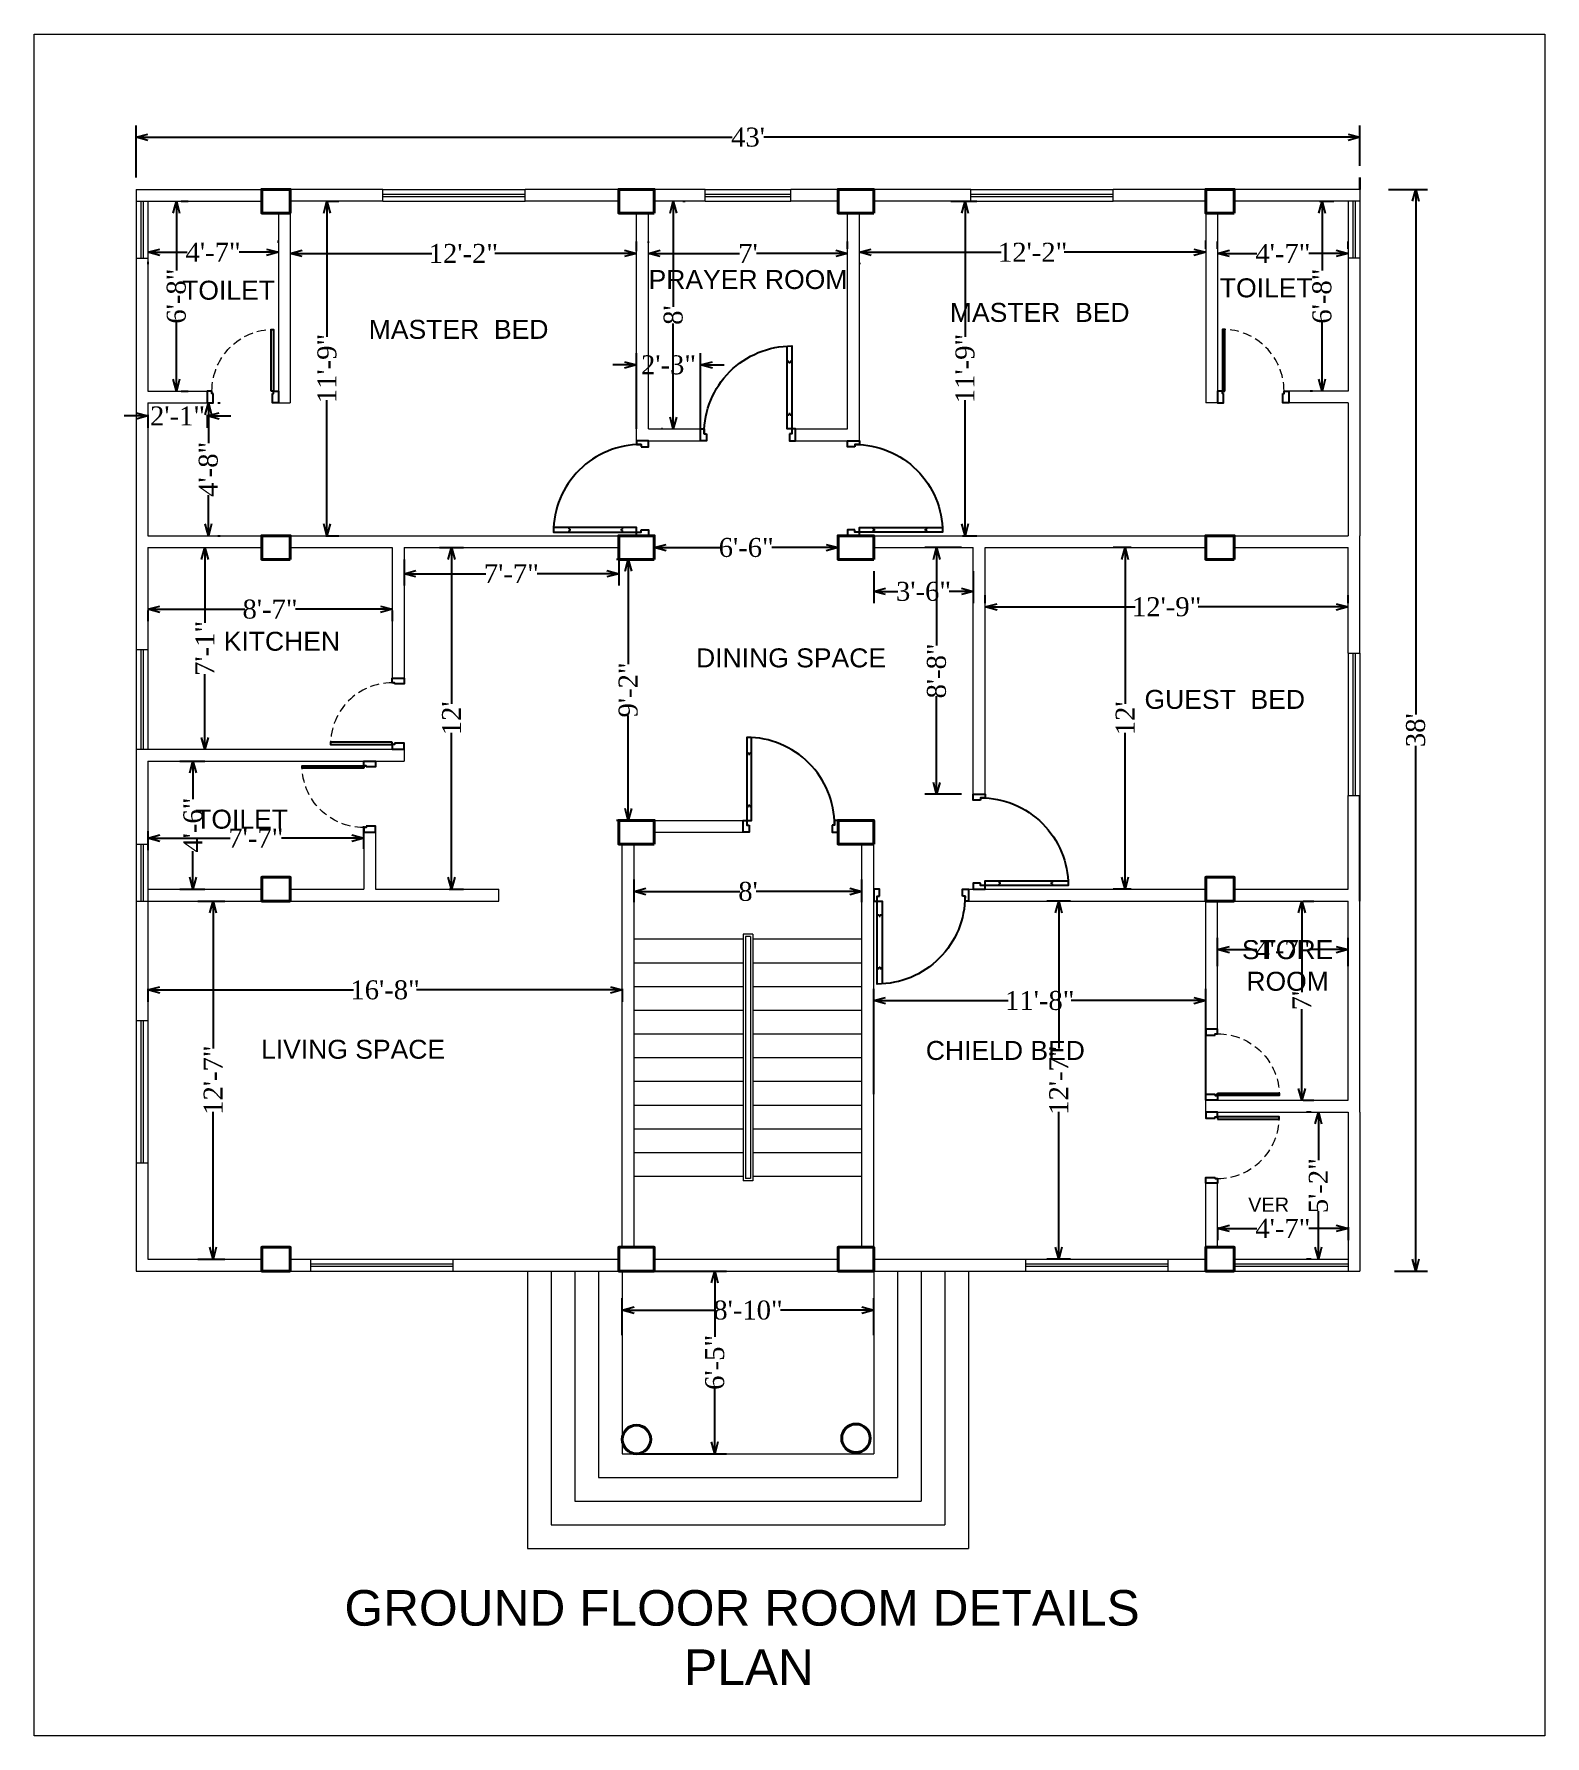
# Model space of a CAD drawing. Header units: inches. Extents: x -163735 to 106394, y -4543 to 35159.
# Drawn here: x -52433 to -51796, y 9962 to 10679 of the extents above; entities that cross this region are included whole.
import ezdxf

# ---------------------------------------------------------------- set-up
doc = ezdxf.new("R2010")
doc.units = ezdxf.units.IN
doc.header["$MEASUREMENT"] = 0
doc.linetypes.add('DASHED2', pattern=[0.375, 0.25, -0.125])
for name, color, linetype, lineweight in [('A-illustr-FURNITURE', 34, 'Continuous', 0), ('COLUM', 1, 'Continuous', 0), ('wall', 7, 'Continuous', 15), ('WALL 1', 5, 'Continuous', 20), ('wall hatch', 7, 'Continuous', 9)]:
    doc.layers.add(name, color=color, linetype=linetype, lineweight=lineweight)
doc.layers.add('door', color=210, linetype='Continuous')
doc.styles.get("Standard").update_dxf_attribs({"font": 'times.ttf'})
doc.dimstyles.new('FEET', dxfattribs={"dimtxt": 8, "dimasz": 5, "dimexe": 5, "dimexo": 5, "dimgap": 0.09, "dimtad": 0, "dimdec": 0, "dimzin": 0, "dimdsep": 46, "dimlunit": 4, "dimtxsty": 'Standard', "dimblk": 'OPEN30', "dimcen": 0.09, "dimadec": 0, "dimazin": 0, "dimtfac": 1, "dimtdec": 0, "dimtofl": 0, "dimtmove": 0, "dimatfit": 3, "dimfxl": 0.18, "dimtolj": 1, "dimtzin": 0, "dimarcsym": 0})

msp = doc.modelspace()

# ---------------------------------------------------------------- texts
at = {"layer": 'A-illustr-FURNITURE', "color": 0, "linetype": 'ByBlock', "lineweight": 30, "insert": (-52134.5, 10023), "char_height": 15, "width": 374.2343, "attachment_point": 2}
msp.add_mtext('{\\fArial|b0|i0|c0|p34;\\C4;GROUND FLOOR ROOM DETAILS\\P PLAN}', dxfattribs=at)
at = {"layer": 'COLUM', "color": 5, "width": 99.3021}
for s, insert, char_height, attachment_point in [('{\\fArial|b0|i0|c0|p34;\\C4;PRAYER ROOM}', (-52132, 10579.5), 8, 2), ('{\\fArial|b0|i0|c0|p34;\\C4;TOILET}', (-51913.5, 10576), 8, 2), ('{\\fArial|b0|i0|c0|p34;\\C4;TOILET}', (-52351, 10575), 8, 2), ('{\\fArial|b0|i0|c0|p34;\\C4;MASTER  BED}', (-52009, 10565.64), 8, 2), ('{\\fArial|b0|i0|c0|p34;\\C4;MASTER  BED}', (-52254, 10558.5), 8, 2), ('{\\fArial|b0|i0|c0|p34;\\C4;KITCHEN}', (-52328.5, 10427), 8, 2), ('{\\fArial|b0|i0|c0|p34;\\C4;DINING SPACE}', (-52113.85, 10420), 8, 2), ('{\\fArial|b0|i0|c0|p34;\\C4;GUEST  BED}', (-51931, 10402.5), 8, 2), ('{\\fArial|b0|i0|c0|p34;\\C4;TOILET}', (-52345.5, 10352), 8, 2), ('{\\fArial|b0|i0|c0|p34;\\C4;STORE\\PROOM}', (-51904.5, 10297), 8, 2), ('{\\fArial|b0|i0|c0|p34;\\C4;LIVING SPACE}', (-52298.5, 10255), 8, 2), ('{\\fArial|b0|i0|c0|p34;\\C4;CHIELD BED}', (-52023.5, 10254.5), 8, 2), ('{\\fArial|b0|i0|c0|p34;\\C4;VER}', (-51912.5, 10182.5), 6, 8)]:
    msp.add_mtext(s, dxfattribs=dict(at, insert=insert, char_height=char_height, attachment_point=attachment_point))

# ---------------------------------------------------------------- blocks, each defined once
blk = doc.blocks.new('D540')
at = {"layer": 'door', "linetype": 'Continuous'}
for p, q in [((1.5, 33.4), (2.25, 33.4)), ((2.25, 33.4), (2.25, 32.9)), ((2.25, 32.9), (2.75, 32.9)), ((2.75, 32.9), (2.75, 33.4)), ((2.75, 33.4), (3.5, 33.4)), ((1.5, 10.84), (2.25, 10.84)), ((2.25, 11.34), (2.75, 11.34)), ((2.25, 10.84), (2.25, 11.34)), ((2.75, 11.34), (2.75, 10.84)), ((2.75, 10.84), (3.5, 10.84))]:
    blk.add_line(p, q, dxfattribs=at)
at = {"layer": 'door'}
blk.add_lwpolyline([(38.5, 3, 0.414214), (1.5, 40), (1.5, 5), (3.5, 5), (3.5, 39.95)], format="xyb", dxfattribs=at)
for points in [[(2.5, 3), (2.5, 0), (0, 0), (0, 5), (1.5, 5), (1.5, 3)], [(37.5, 3), (37.5, 0), (40, 0), (40, 5), (38.5, 5), (38.5, 3)]]:
    blk.add_lwpolyline(points, close=True, dxfattribs=at)
blk = doc.blocks.new('Door-26')
at = {"layer": 'door'}
for points in [[(-4, 27.5), (-4, 28), (-5, 28), (-5, 30), (0, 30), (0, 27.5)], [(-5, 3), (-31, 3), (-31, 2), (-5, 2)], [(-4, 2.5), (-4, 2), (-5, 2), (-5, 0), (0, 0), (0, 2.5)]]:
    blk.add_lwpolyline(points, close=True, dxfattribs=at)
at = {"layer": 'door', "linetype": 'DASHED2', "lineweight": 9, "ltscale": 15}
blk.add_arc((-5, 2), 26, 90, 180, dxfattribs=at)
blk = doc.blocks.new('_Open30')
at = {"color": 0, "linetype": 'ByBlock', "lineweight": -2}
for p, q in [((-1, 0.27), (0, 0)), ((0, 0), (-1, -0.27)), ((0, 0), (-1, 0))]:
    blk.add_line(p, q, dxfattribs=at)
blk = doc.blocks.new('*D382')
at = {"layer": 'Defpoints', "color": 0, "lineweight": 30}
for p in [(-51874, 10635.5), (-52390, 10613.5), (-51874, 10618.5)]:
    blk.add_point(p, dxfattribs=at)
at = {"layer": 'wall', "color": 0, "lineweight": -2}
for p, q in [((-52390, 10618.5), (-52390, 10640.5)), ((-52385, 10635.5), (-52138.72, 10635.5)), ((-51879, 10635.5), (-52125.28, 10635.5)), ((-51874, 10623.5), (-51874, 10640.5))]:
    blk.add_line(p, q, dxfattribs=at)
at = {"layer": 'wall', "color": 0, "lineweight": -2, "xscale": 5, "yscale": 5, "zscale": 5, "rotation": 180}
blk.add_blockref('_Open30', (-52390, 10635.5), dxfattribs=at)
at = {"layer": 'wall', "color": 0, "lineweight": -2, "xscale": 5, "yscale": 5, "zscale": 5}
blk.add_blockref('_Open30', (-51874, 10635.5), dxfattribs=at)
at = {"layer": 'wall', "color": 0, "lineweight": 30, "insert": (-52132, 10635.5), "char_height": 8, "attachment_point": 5}
blk.add_mtext("\\A1;43'", dxfattribs=at)
blk = doc.blocks.new('*D379')
at = {"layer": 'Defpoints', "color": 0, "lineweight": 30}
for p in [(-51867, 10613.5), (-51864.5, 10157.5), (-51850.5, 10157.5)]:
    blk.add_point(p, dxfattribs=at)
at = {"layer": 'wall', "color": 0, "lineweight": -2}
for p, q in [((-51862, 10613.5), (-51845.5, 10613.5)), ((-51850.5, 10608.5), (-51850.5, 10392.07)), ((-51850.5, 10162.5), (-51850.5, 10378.93)), ((-51859.5, 10157.5), (-51845.5, 10157.5))]:
    blk.add_line(p, q, dxfattribs=at)
at = {"layer": 'wall', "color": 0, "lineweight": -2, "xscale": 5, "yscale": 5, "zscale": 5}
for p, rotation in [((-51850.5, 10613.5), 90), ((-51850.5, 10157.5), 270)]:
    blk.add_blockref('_Open30', p, dxfattribs=dict(at, rotation=rotation))
at = {"layer": 'wall', "color": 0, "lineweight": 30, "insert": (-51850.5, 10385.5), "char_height": 8, "attachment_point": 5, "rotation": 90}
blk.add_mtext("\\A1;38'", dxfattribs=at)
blk = doc.blocks.new('*D383')
at = {"layer": 'Defpoints', "color": 0, "lineweight": 30}
for p in [(-52385, 10588), (-52330, 10587), (-52330, 10586)]:
    blk.add_point(p, dxfattribs=at)
at = {"layer": 'wall', "color": 0, "lineweight": -2}
for p, q in [((-52330, 10591), (-52330, 10592)), ((-52380, 10587), (-52368.45, 10587)), ((-52335, 10587), (-52346.55, 10587)), ((-52385, 10583), (-52385, 10582))]:
    blk.add_line(p, q, dxfattribs=at)
at = {"layer": 'wall', "color": 0, "lineweight": -2, "xscale": 5, "yscale": 5, "zscale": 5, "rotation": 180}
blk.add_blockref('_Open30', (-52385, 10587), dxfattribs=at)
at = {"layer": 'wall', "color": 0, "lineweight": -2, "xscale": 5, "yscale": 5, "zscale": 5}
blk.add_blockref('_Open30', (-52330, 10587), dxfattribs=at)
at = {"layer": 'wall', "color": 0, "lineweight": 13, "insert": (-52357.5, 10587), "char_height": 8, "attachment_point": 5}
blk.add_mtext('\\A1;4\'-7"', dxfattribs=at)
blk = doc.blocks.new('*D384')
at = {"layer": 'Defpoints', "color": 0, "lineweight": 30}
for p in [(-52376, 10608.5), (-52376, 10528.5), (-52373, 10528.5)]:
    blk.add_point(p, dxfattribs=at)
at = {"layer": 'wall', "color": 0, "lineweight": -2}
for p, q in [((-52371, 10608.5), (-52368, 10608.5)), ((-52373, 10603.5), (-52373, 10579.29)), ((-52373, 10533.5), (-52373, 10557.71)), ((-52371, 10528.5), (-52368, 10528.5))]:
    blk.add_line(p, q, dxfattribs=at)
at = {"layer": 'wall', "color": 0, "lineweight": -2, "xscale": 5, "yscale": 5, "zscale": 5}
for p, rotation in [((-52373, 10608.5), 90), ((-52373, 10528.5), 270)]:
    blk.add_blockref('_Open30', p, dxfattribs=dict(at, rotation=rotation))
at = {"layer": 'wall', "color": 0, "lineweight": 13, "insert": (-52373, 10568.5), "char_height": 8, "attachment_point": 5, "rotation": 90}
blk.add_mtext('\\A1;6\'-8"', dxfattribs=at)
blk = doc.blocks.new('*D385')
at = {"layer": 'Defpoints', "color": 0, "lineweight": 30}
for p in [(-52325, 10586.5), (-52179, 10586.5), (-52179, 10582.5)]:
    blk.add_point(p, dxfattribs=at)
at = {"layer": 'wall', "color": 0, "lineweight": -2}
for p, q in [((-52179, 10587.5), (-52179, 10591.5)), ((-52320, 10586.5), (-52265.31, 10586.5)), ((-52184, 10586.5), (-52238.69, 10586.5))]:
    blk.add_line(p, q, dxfattribs=at)
at = {"layer": 'wall', "color": 0, "lineweight": -2, "xscale": 5, "yscale": 5, "zscale": 5, "rotation": 180}
blk.add_blockref('_Open30', (-52325, 10586.5), dxfattribs=at)
at = {"layer": 'wall', "color": 0, "lineweight": -2, "xscale": 5, "yscale": 5, "zscale": 5}
blk.add_blockref('_Open30', (-52179, 10586.5), dxfattribs=at)
at = {"layer": 'wall', "color": 0, "lineweight": 30, "insert": (-52252, 10586.5), "char_height": 8, "attachment_point": 5}
blk.add_mtext('\\A1;12\'-2"', dxfattribs=at)
blk = doc.blocks.new('*D386')
at = {"layer": 'Defpoints', "color": 0, "lineweight": 30}
for p in [(-52315, 10608.5), (-52315, 10467.5), (-52309.5, 10467.5)]:
    blk.add_point(p, dxfattribs=at)
at = {"layer": 'wall', "color": 0, "lineweight": -2}
for p, q in [((-52310, 10608.5), (-52304.5, 10608.5)), ((-52309.5, 10603.5), (-52309.5, 10551.31)), ((-52309.5, 10472.5), (-52309.5, 10524.69)), ((-52310, 10467.5), (-52304.5, 10467.5))]:
    blk.add_line(p, q, dxfattribs=at)
at = {"layer": 'wall', "color": 0, "lineweight": -2, "xscale": 5, "yscale": 5, "zscale": 5}
for p, rotation in [((-52309.5, 10608.5), 90), ((-52309.5, 10467.5), 270)]:
    blk.add_blockref('_Open30', p, dxfattribs=dict(at, rotation=rotation))
at = {"layer": 'wall', "color": 0, "lineweight": 30, "insert": (-52309.5, 10538), "char_height": 8, "attachment_point": 5, "rotation": 90}
blk.add_mtext('\\A1;11\'-9"', dxfattribs=at)
blk = doc.blocks.new('*D387')
at = {"layer": 'Defpoints', "color": 0, "lineweight": 30}
for p in [(-52385, 10523.5), (-52360, 10523.5), (-52360, 10518)]:
    blk.add_point(p, dxfattribs=at)
at = {"layer": 'wall', "color": 0, "lineweight": -2}
for p, q in [((-52390, 10518), (-52395, 10518)), ((-52385, 10518.5), (-52385, 10513)), ((-52360, 10518.5), (-52360, 10513)), ((-52355, 10518), (-52350, 10518))]:
    blk.add_line(p, q, dxfattribs=at)
at = {"layer": 'wall', "color": 0, "lineweight": -2, "xscale": 5, "yscale": 5, "zscale": 5}
blk.add_blockref('_Open30', (-52385, 10518), dxfattribs=at)
at = {"layer": 'wall', "color": 0, "lineweight": -2, "xscale": 5, "yscale": 5, "zscale": 5, "rotation": 180}
blk.add_blockref('_Open30', (-52360, 10518), dxfattribs=at)
at = {"layer": 'wall', "color": 0, "lineweight": 30, "insert": (-52372.5, 10518), "char_height": 8, "attachment_point": 5}
blk.add_mtext('\\A1;2\'-1"', dxfattribs=at)
blk = doc.blocks.new('*D388')
at = {"layer": 'Defpoints', "color": 0, "lineweight": 30}
for p in [(-52360.5, 10523.5), (-52360.5, 10467.5), (-52359.5, 10467.5)]:
    blk.add_point(p, dxfattribs=at)
at = {"layer": 'wall', "color": 0, "lineweight": -2}
for p, q in [((-52355.5, 10523.5), (-52354.5, 10523.5)), ((-52359.5, 10518.5), (-52359.5, 10506.45)), ((-52359.5, 10472.5), (-52359.5, 10484.55)), ((-52355.5, 10467.5), (-52354.5, 10467.5))]:
    blk.add_line(p, q, dxfattribs=at)
at = {"layer": 'wall', "color": 0, "lineweight": -2, "xscale": 5, "yscale": 5, "zscale": 5}
for p, rotation in [((-52359.5, 10523.5), 90), ((-52359.5, 10467.5), 270)]:
    blk.add_blockref('_Open30', p, dxfattribs=dict(at, rotation=rotation))
at = {"layer": 'wall', "color": 0, "lineweight": 30, "insert": (-52359.5, 10495.5), "char_height": 8, "attachment_point": 5, "rotation": 90}
blk.add_mtext('\\A1;4\'-8"', dxfattribs=at)
blk = doc.blocks.new('*D389')
at = {"layer": 'Defpoints', "color": 0, "lineweight": 30}
for p in [(-52174, 10586), (-52090, 10586.5), (-52090, 10583.5)]:
    blk.add_point(p, dxfattribs=at)
at = {"layer": 'wall', "color": 0, "lineweight": -2}
for p, q in [((-52174, 10591), (-52174, 10591.5)), ((-52090, 10588.5), (-52090, 10591.5)), ((-52169, 10586.5), (-52135.64, 10586.5)), ((-52095, 10586.5), (-52128.36, 10586.5))]:
    blk.add_line(p, q, dxfattribs=at)
at = {"layer": 'wall', "color": 0, "lineweight": -2, "xscale": 5, "yscale": 5, "zscale": 5, "rotation": 180}
blk.add_blockref('_Open30', (-52174, 10586.5), dxfattribs=at)
at = {"layer": 'wall', "color": 0, "lineweight": -2, "xscale": 5, "yscale": 5, "zscale": 5}
blk.add_blockref('_Open30', (-52090, 10586.5), dxfattribs=at)
at = {"layer": 'wall', "color": 0, "lineweight": 30, "insert": (-52132, 10586.5), "char_height": 8, "attachment_point": 5}
blk.add_mtext("\\A1;7'", dxfattribs=at)
blk = doc.blocks.new('*D390')
at = {"layer": 'Defpoints', "color": 0, "lineweight": 30}
for p in [(-52164.5, 10608.5), (-52163.5, 10512.5), (-52163, 10512.5)]:
    blk.add_point(p, dxfattribs=at)
at = {"layer": 'wall', "color": 0, "lineweight": -2}
for p, q in [((-52159.5, 10608.5), (-52158.5, 10608.5)), ((-52163.5, 10603.5), (-52163.5, 10564)), ((-52163.5, 10517.5), (-52163.5, 10557)), ((-52168, 10512.5), (-52168.5, 10512.5))]:
    blk.add_line(p, q, dxfattribs=at)
at = {"layer": 'wall', "color": 0, "lineweight": -2, "xscale": 5, "yscale": 5, "zscale": 5}
for p, rotation in [((-52163.5, 10608.5), 90), ((-52163.5, 10512.5), 270)]:
    blk.add_blockref('_Open30', p, dxfattribs=dict(at, rotation=rotation))
at = {"layer": 'wall', "color": 0, "lineweight": 30, "insert": (-52163.5, 10560.5), "char_height": 8, "attachment_point": 5, "rotation": 90}
blk.add_mtext("\\A1;8'", dxfattribs=at)
blk = doc.blocks.new('*D391')
at = {"layer": 'Defpoints', "color": 0, "lineweight": 30}
for p in [(-52085, 10587.5), (-51939, 10587), (-51939, 10583.5)]:
    blk.add_point(p, dxfattribs=at)
at = {"layer": 'wall', "color": 0, "lineweight": -2}
for p, q in [((-51939, 10588.5), (-51939, 10592)), ((-52080, 10587), (-52025.31, 10587)), ((-51944, 10587), (-51998.69, 10587)), ((-52085, 10582.5), (-52085, 10582))]:
    blk.add_line(p, q, dxfattribs=at)
at = {"layer": 'wall', "color": 0, "lineweight": -2, "xscale": 5, "yscale": 5, "zscale": 5, "rotation": 180}
blk.add_blockref('_Open30', (-52085, 10587), dxfattribs=at)
at = {"layer": 'wall', "color": 0, "lineweight": -2, "xscale": 5, "yscale": 5, "zscale": 5}
blk.add_blockref('_Open30', (-51939, 10587), dxfattribs=at)
at = {"layer": 'wall', "color": 0, "lineweight": 30, "insert": (-52012, 10587), "char_height": 8, "attachment_point": 5}
blk.add_mtext('\\A1;12\'-2"', dxfattribs=at)
blk = doc.blocks.new('*D392')
at = {"layer": 'Defpoints', "color": 0, "lineweight": 30}
for p in [(-52051.5, 10608.5), (-52046.5, 10467.5), (-52040.5, 10467.5)]:
    blk.add_point(p, dxfattribs=at)
at = {"layer": 'wall', "color": 0, "lineweight": -2}
for p, q in [((-52046.5, 10608.5), (-52035.5, 10608.5)), ((-52040.5, 10603.5), (-52040.5, 10551.31)), ((-52040.5, 10472.5), (-52040.5, 10524.69)), ((-52041.5, 10467.5), (-52035.5, 10467.5))]:
    blk.add_line(p, q, dxfattribs=at)
at = {"layer": 'wall', "color": 0, "lineweight": -2, "xscale": 5, "yscale": 5, "zscale": 5}
for p, rotation in [((-52040.5, 10608.5), 90), ((-52040.5, 10467.5), 270)]:
    blk.add_blockref('_Open30', p, dxfattribs=dict(at, rotation=rotation))
at = {"layer": 'wall', "color": 0, "lineweight": 13, "insert": (-52040.5, 10538), "char_height": 8, "attachment_point": 5, "rotation": 90}
blk.add_mtext('\\A1;11\'-9"', dxfattribs=at)
blk = doc.blocks.new('*D393')
at = {"layer": 'Defpoints', "color": 0, "lineweight": 30}
for p in [(-51934, 10583.5), (-51879, 10586.5), (-51879, 10583.5)]:
    blk.add_point(p, dxfattribs=at)
at = {"layer": 'wall', "color": 0, "lineweight": -2}
for p, q in [((-51934, 10588.5), (-51934, 10591.5)), ((-51879, 10588.5), (-51879, 10591.5)), ((-51929, 10586.5), (-51917.45, 10586.5)), ((-51884, 10586.5), (-51895.55, 10586.5))]:
    blk.add_line(p, q, dxfattribs=at)
at = {"layer": 'wall', "color": 0, "lineweight": -2, "xscale": 5, "yscale": 5, "zscale": 5, "rotation": 180}
blk.add_blockref('_Open30', (-51934, 10586.5), dxfattribs=at)
at = {"layer": 'wall', "color": 0, "lineweight": -2, "xscale": 5, "yscale": 5, "zscale": 5}
blk.add_blockref('_Open30', (-51879, 10586.5), dxfattribs=at)
at = {"layer": 'wall', "color": 0, "lineweight": 13, "insert": (-51906.5, 10586.5), "char_height": 8, "attachment_point": 5}
blk.add_mtext('\\A1;4\'-7"', dxfattribs=at)
blk = doc.blocks.new('*D394')
at = {"layer": 'Defpoints', "color": 0, "lineweight": 30}
for p in [(-51896, 10608.5), (-51890, 10528.5), (-51889, 10528.5)]:
    blk.add_point(p, dxfattribs=at)
at = {"layer": 'wall', "color": 0, "lineweight": -2}
for p, q in [((-51891, 10608.5), (-51885, 10608.5)), ((-51890, 10603.5), (-51890, 10579.29)), ((-51890, 10533.5), (-51890, 10557.71)), ((-51894, 10528.5), (-51895, 10528.5))]:
    blk.add_line(p, q, dxfattribs=at)
at = {"layer": 'wall', "color": 0, "lineweight": -2, "xscale": 5, "yscale": 5, "zscale": 5}
for p, rotation in [((-51890, 10608.5), 90), ((-51890, 10528.5), 270)]:
    blk.add_blockref('_Open30', p, dxfattribs=dict(at, rotation=rotation))
at = {"layer": 'wall', "color": 0, "lineweight": 13, "insert": (-51890, 10568.5), "char_height": 8, "attachment_point": 5, "rotation": 90}
blk.add_mtext('\\A1;6\'-8"', dxfattribs=at)
blk = doc.blocks.new('*D395')
at = {"layer": 'Defpoints', "color": 0, "lineweight": 30}
for p in [(-52385, 10441), (-52282, 10441), (-52282, 10436.5)]:
    blk.add_point(p, dxfattribs=at)
at = {"layer": 'wall', "color": 0, "lineweight": -2}
for p, q in [((-52385, 10436), (-52385, 10431.5)), ((-52380, 10436.5), (-52344.19, 10436.5)), ((-52287, 10436.5), (-52322.81, 10436.5)), ((-52282, 10436), (-52282, 10431.5))]:
    blk.add_line(p, q, dxfattribs=at)
at = {"layer": 'wall', "color": 0, "lineweight": -2, "xscale": 5, "yscale": 5, "zscale": 5, "rotation": 180}
blk.add_blockref('_Open30', (-52385, 10436.5), dxfattribs=at)
at = {"layer": 'wall', "color": 0, "lineweight": -2, "xscale": 5, "yscale": 5, "zscale": 5}
blk.add_blockref('_Open30', (-52282, 10436.5), dxfattribs=at)
at = {"layer": 'wall', "color": 0, "lineweight": 13, "insert": (-52333.5, 10436.5), "char_height": 8, "attachment_point": 5}
blk.add_mtext('\\A1;8\'-7"', dxfattribs=at)
blk = doc.blocks.new('*D396')
at = {"layer": 'Defpoints', "color": 0, "lineweight": 30}
for p in [(-52361, 10462.5), (-52361, 10377.5), (-52361, 10377.5)]:
    blk.add_point(p, dxfattribs=at)
at = {"layer": 'wall', "color": 0, "lineweight": -2}
for p, q in [((-52361, 10457.5), (-52361, 10430.83)), ((-52361, 10382.5), (-52361, 10409.17))]:
    blk.add_line(p, q, dxfattribs=at)
at = {"layer": 'wall', "color": 0, "lineweight": -2, "xscale": 5, "yscale": 5, "zscale": 5}
for p, rotation in [((-52361, 10462.5), 90), ((-52361, 10377.5), 270)]:
    blk.add_blockref('_Open30', p, dxfattribs=dict(at, rotation=rotation))
at = {"layer": 'wall', "color": 0, "lineweight": 13, "insert": (-52361, 10420), "char_height": 8, "attachment_point": 5, "rotation": 90}
blk.add_mtext('\\A1;7\'-1"', dxfattribs=at)
blk = doc.blocks.new('*D397')
at = {"layer": 'Defpoints', "color": 0, "lineweight": 30}
for p in [(-52267, 10462.5), (-52263, 10318.5), (-52257, 10318.5)]:
    blk.add_point(p, dxfattribs=at)
at = {"layer": 'wall', "color": 0, "lineweight": -2}
for p, q in [((-52262, 10462.5), (-52252, 10462.5)), ((-52257, 10457.5), (-52257, 10396.62)), ((-52257, 10323.5), (-52257, 10384.38)), ((-52258, 10318.5), (-52252, 10318.5))]:
    blk.add_line(p, q, dxfattribs=at)
at = {"layer": 'wall', "color": 0, "lineweight": -2, "xscale": 5, "yscale": 5, "zscale": 5}
for p, rotation in [((-52257, 10462.5), 90), ((-52257, 10318.5), 270)]:
    blk.add_blockref('_Open30', p, dxfattribs=dict(at, rotation=rotation))
at = {"layer": 'wall', "color": 0, "lineweight": 13, "insert": (-52257, 10390.5), "char_height": 8, "attachment_point": 5, "rotation": 90}
blk.add_mtext("\\A1;12'", dxfattribs=at)
blk = doc.blocks.new('*D398')
at = {"layer": 'Defpoints', "color": 0, "lineweight": 30}
for p in [(-52277, 10462.5), (-52186.5, 10462.5), (-52186.5, 10451.5)]:
    blk.add_point(p, dxfattribs=at)
at = {"layer": 'wall', "color": 0, "lineweight": -2}
for p, q in [((-52277, 10457.5), (-52277, 10446.5)), ((-52186.5, 10457.5), (-52186.5, 10446.5)), ((-52272, 10451.5), (-52242.58, 10451.5)), ((-52191.5, 10451.5), (-52220.92, 10451.5))]:
    blk.add_line(p, q, dxfattribs=at)
at = {"layer": 'wall', "color": 0, "lineweight": -2, "xscale": 5, "yscale": 5, "zscale": 5, "rotation": 180}
blk.add_blockref('_Open30', (-52277, 10451.5), dxfattribs=at)
at = {"layer": 'wall', "color": 0, "lineweight": -2, "xscale": 5, "yscale": 5, "zscale": 5}
blk.add_blockref('_Open30', (-52186.5, 10451.5), dxfattribs=at)
at = {"layer": 'wall', "color": 0, "lineweight": 13, "insert": (-52231.75, 10451.5), "char_height": 8, "attachment_point": 5}
blk.add_mtext('\\A1;7\'-7"', dxfattribs=at)
blk = doc.blocks.new('*D399')
at = {"layer": 'Defpoints', "color": 0, "lineweight": 30}
for p in [(-52385, 10348), (-52294, 10340), (-52294, 10330.5)]:
    blk.add_point(p, dxfattribs=at)
at = {"layer": 'wall', "color": 0, "lineweight": -2}
for p, q in [((-52385, 10343), (-52385, 10335)), ((-52380, 10340), (-52350.33, 10340)), ((-52299, 10340), (-52328.67, 10340)), ((-52294, 10335.5), (-52294, 10345))]:
    blk.add_line(p, q, dxfattribs=at)
at = {"layer": 'wall', "color": 0, "lineweight": -2, "xscale": 5, "yscale": 5, "zscale": 5, "rotation": 180}
blk.add_blockref('_Open30', (-52385, 10340), dxfattribs=at)
at = {"layer": 'wall', "color": 0, "lineweight": -2, "xscale": 5, "yscale": 5, "zscale": 5}
blk.add_blockref('_Open30', (-52294, 10340), dxfattribs=at)
at = {"layer": 'wall', "color": 0, "lineweight": 13, "insert": (-52339.5, 10340), "char_height": 8, "attachment_point": 5}
blk.add_mtext('\\A1;7\'-7"', dxfattribs=at)
blk = doc.blocks.new('*D400')
at = {"layer": 'Defpoints', "color": 0, "lineweight": 30}
for p in [(-52376.5, 10372.5), (-52376.5, 10318.5), (-52366, 10318.5)]:
    blk.add_point(p, dxfattribs=at)
at = {"layer": 'wall', "color": 0, "lineweight": -2}
for p, q in [((-52371.5, 10372.5), (-52361, 10372.5)), ((-52366, 10367.5), (-52366, 10356.45)), ((-52366, 10323.5), (-52366, 10334.55)), ((-52371.5, 10318.5), (-52361, 10318.5))]:
    blk.add_line(p, q, dxfattribs=at)
at = {"layer": 'wall', "color": 0, "lineweight": -2, "xscale": 5, "yscale": 5, "zscale": 5}
for p, rotation in [((-52366, 10372.5), 90), ((-52366, 10318.5), 270)]:
    blk.add_blockref('_Open30', p, dxfattribs=dict(at, rotation=rotation))
at = {"layer": 'wall', "color": 0, "lineweight": 13, "insert": (-52366, 10345.5), "char_height": 8, "attachment_point": 5, "rotation": 90}
blk.add_mtext('\\A1;4\'-6"', dxfattribs=at)
blk = doc.blocks.new('*D401')
at = {"layer": 'Defpoints', "color": 0, "lineweight": 30}
for p in [(-52079, 10457.5), (-52037, 10457.5), (-52037, 10444)]:
    blk.add_point(p, dxfattribs=at)
at = {"layer": 'wall', "color": 0, "lineweight": -2}
for p, q in [((-52079, 10452.5), (-52079, 10439)), ((-52037, 10452.5), (-52037, 10439)), ((-52074, 10444), (-52068.81, 10444)), ((-52042, 10444), (-52047.19, 10444))]:
    blk.add_line(p, q, dxfattribs=at)
at = {"layer": 'wall', "color": 0, "lineweight": -2, "xscale": 5, "yscale": 5, "zscale": 5, "rotation": 180}
blk.add_blockref('_Open30', (-52079, 10444), dxfattribs=at)
at = {"layer": 'wall', "color": 0, "lineweight": -2, "xscale": 5, "yscale": 5, "zscale": 5}
blk.add_blockref('_Open30', (-52037, 10444), dxfattribs=at)
at = {"layer": 'wall', "color": 0, "lineweight": 13, "insert": (-52058, 10444), "char_height": 8, "attachment_point": 5}
blk.add_mtext('\\A1;3\'-6"', dxfattribs=at)
blk = doc.blocks.new('*D402')
at = {"layer": 'Defpoints', "color": 0, "lineweight": 30}
for p in [(-52037, 10462.5), (-52052.5, 10358.5), (-52037, 10358.5)]:
    blk.add_point(p, dxfattribs=at)
at = {"layer": 'wall', "color": 0, "lineweight": -2}
for p, q in [((-52042, 10462.5), (-52057.5, 10462.5)), ((-52052.5, 10457.5), (-52052.5, 10421.19)), ((-52052.5, 10363.5), (-52052.5, 10399.81)), ((-52042, 10358.5), (-52057.5, 10358.5))]:
    blk.add_line(p, q, dxfattribs=at)
at = {"layer": 'wall', "color": 0, "lineweight": -2, "xscale": 5, "yscale": 5, "zscale": 5}
for p, rotation in [((-52052.5, 10462.5), 90), ((-52052.5, 10358.5), 270)]:
    blk.add_blockref('_Open30', p, dxfattribs=dict(at, rotation=rotation))
at = {"layer": 'wall', "color": 0, "lineweight": 13, "insert": (-52052.5, 10410.5), "char_height": 8, "attachment_point": 5, "rotation": 90}
blk.add_mtext('\\A1;8\'-8"', dxfattribs=at)
blk = doc.blocks.new('*D403')
at = {"layer": 'Defpoints', "color": 0, "lineweight": 30}
for p in [(-52385, 10281.5), (-52185, 10281.5), (-52185, 10276)]:
    blk.add_point(p, dxfattribs=at)
at = {"layer": 'wall', "color": 0, "lineweight": -2}
for p, q in [((-52385, 10276.5), (-52385, 10271)), ((-52380, 10276), (-52298.31, 10276)), ((-52190, 10276), (-52271.69, 10276)), ((-52185, 10276.5), (-52185, 10271))]:
    blk.add_line(p, q, dxfattribs=at)
at = {"layer": 'wall', "color": 0, "lineweight": -2, "xscale": 5, "yscale": 5, "zscale": 5, "rotation": 180}
blk.add_blockref('_Open30', (-52385, 10276), dxfattribs=at)
at = {"layer": 'wall', "color": 0, "lineweight": -2, "xscale": 5, "yscale": 5, "zscale": 5}
blk.add_blockref('_Open30', (-52185, 10276), dxfattribs=at)
at = {"layer": 'wall', "color": 0, "lineweight": 13, "insert": (-52285, 10276), "char_height": 8, "attachment_point": 5}
blk.add_mtext('\\A1;16\'-8"', dxfattribs=at)
blk = doc.blocks.new('*D404')
at = {"layer": 'Defpoints', "color": 0, "lineweight": 30}
for p in [(-52369, 10313.5), (-52369, 10162.5), (-52357.5, 10162.5)]:
    blk.add_point(p, dxfattribs=at)
at = {"layer": 'wall', "color": 0, "lineweight": -2}
for p, q in [((-52364, 10313.5), (-52352.5, 10313.5)), ((-52357.5, 10308.5), (-52357.5, 10251.31)), ((-52357.5, 10167.5), (-52357.5, 10224.69)), ((-52364, 10162.5), (-52352.5, 10162.5))]:
    blk.add_line(p, q, dxfattribs=at)
at = {"layer": 'wall', "color": 0, "lineweight": -2, "xscale": 5, "yscale": 5, "zscale": 5}
for p, rotation in [((-52357.5, 10313.5), 90), ((-52357.5, 10162.5), 270)]:
    blk.add_blockref('_Open30', p, dxfattribs=dict(at, rotation=rotation))
at = {"layer": 'wall', "color": 0, "lineweight": 13, "insert": (-52357.5, 10238), "char_height": 8, "attachment_point": 5, "rotation": 90}
blk.add_mtext('\\A1;12\'-7"', dxfattribs=at)
blk = doc.blocks.new('*D405')
at = {"layer": 'Defpoints', "color": 0, "lineweight": 30}
for p in [(-52084, 10317.5), (-52180, 10308), (-52084, 10308)]:
    blk.add_point(p, dxfattribs=at)
at = {"layer": 'wall', "color": 0, "lineweight": -2}
for p, q in [((-52180, 10313), (-52180, 10322.5)), ((-52084, 10313), (-52084, 10322.5)), ((-52175, 10317.5), (-52135.5, 10317.5)), ((-52089, 10317.5), (-52128.5, 10317.5))]:
    blk.add_line(p, q, dxfattribs=at)
at = {"layer": 'wall', "color": 0, "lineweight": -2, "xscale": 5, "yscale": 5, "zscale": 5, "rotation": 180}
blk.add_blockref('_Open30', (-52180, 10317.5), dxfattribs=at)
at = {"layer": 'wall', "color": 0, "lineweight": -2, "xscale": 5, "yscale": 5, "zscale": 5}
blk.add_blockref('_Open30', (-52084, 10317.5), dxfattribs=at)
at = {"layer": 'wall', "color": 0, "lineweight": 13, "insert": (-52132, 10317.5), "char_height": 8, "attachment_point": 5}
blk.add_mtext("\\A1;8'", dxfattribs=at)
blk = doc.blocks.new('*D406')
at = {"layer": 'Defpoints', "color": 0, "lineweight": 30}
for p in [(-51965.5, 10462.5), (-51973, 10318.5), (-51965.5, 10318.5)]:
    blk.add_point(p, dxfattribs=at)
at = {"layer": 'wall', "color": 0, "lineweight": -2}
for p, q in [((-51970.5, 10462.5), (-51978, 10462.5)), ((-51973, 10457.5), (-51973, 10396.62)), ((-51973, 10323.5), (-51973, 10384.38)), ((-51970.5, 10318.5), (-51978, 10318.5))]:
    blk.add_line(p, q, dxfattribs=at)
at = {"layer": 'wall', "color": 0, "lineweight": -2, "xscale": 5, "yscale": 5, "zscale": 5}
for p, rotation in [((-51973, 10462.5), 90), ((-51973, 10318.5), 270)]:
    blk.add_blockref('_Open30', p, dxfattribs=dict(at, rotation=rotation))
at = {"layer": 'wall', "color": 0, "lineweight": 13, "insert": (-51973, 10390.5), "char_height": 8, "attachment_point": 5, "rotation": 90}
blk.add_mtext("\\A1;12'", dxfattribs=at)
blk = doc.blocks.new('*D407')
at = {"layer": 'Defpoints', "color": 0, "lineweight": 30}
for p in [(-52032, 10434), (-51879, 10437.5), (-51879, 10434)]:
    blk.add_point(p, dxfattribs=at)
at = {"layer": 'wall', "color": 0, "lineweight": -2}
for p, q in [((-52032, 10439), (-52032, 10442.5)), ((-51879, 10439), (-51879, 10442.5)), ((-52027, 10437.5), (-51968.81, 10437.5)), ((-51884, 10437.5), (-51942.19, 10437.5))]:
    blk.add_line(p, q, dxfattribs=at)
at = {"layer": 'wall', "color": 0, "lineweight": -2, "xscale": 5, "yscale": 5, "zscale": 5, "rotation": 180}
blk.add_blockref('_Open30', (-52032, 10437.5), dxfattribs=at)
at = {"layer": 'wall', "color": 0, "lineweight": -2, "xscale": 5, "yscale": 5, "zscale": 5}
blk.add_blockref('_Open30', (-51879, 10437.5), dxfattribs=at)
at = {"layer": 'wall', "color": 0, "lineweight": 13, "insert": (-51955.5, 10437.5), "char_height": 8, "attachment_point": 5}
blk.add_mtext('\\A1;12\'-9"', dxfattribs=at)
blk = doc.blocks.new('*D408')
at = {"layer": 'Defpoints', "color": 0, "lineweight": 30}
for p in [(-51991, 10313.5), (-52001, 10162.5), (-51991, 10162.5)]:
    blk.add_point(p, dxfattribs=at)
at = {"layer": 'wall', "color": 0, "lineweight": -2}
for p, q in [((-51996, 10313.5), (-52006, 10313.5)), ((-52001, 10308.5), (-52001, 10251.31)), ((-52001, 10167.5), (-52001, 10224.69)), ((-51996, 10162.5), (-52006, 10162.5))]:
    blk.add_line(p, q, dxfattribs=at)
at = {"layer": 'wall', "color": 0, "lineweight": -2, "xscale": 5, "yscale": 5, "zscale": 5}
for p, rotation in [((-52001, 10313.5), 90), ((-52001, 10162.5), 270)]:
    blk.add_blockref('_Open30', p, dxfattribs=dict(at, rotation=rotation))
at = {"layer": 'wall', "color": 0, "lineweight": 13, "insert": (-52001, 10238), "char_height": 8, "attachment_point": 5, "rotation": 90}
blk.add_mtext('\\A1;12\'-7"', dxfattribs=at)
blk = doc.blocks.new('*D409')
at = {"layer": 'Defpoints', "color": 0, "lineweight": 30}
for p in [(-51939, 10271.5), (-52079, 10227), (-51939, 10227)]:
    blk.add_point(p, dxfattribs=at)
at = {"layer": 'wall', "color": 0, "lineweight": -2}
for p, q in [((-52079, 10232), (-52079, 10276.5)), ((-51939, 10232), (-51939, 10276.5)), ((-52074, 10271.5), (-52022.31, 10271.5)), ((-51944, 10271.5), (-51995.69, 10271.5))]:
    blk.add_line(p, q, dxfattribs=at)
at = {"layer": 'wall', "color": 0, "lineweight": -2, "xscale": 5, "yscale": 5, "zscale": 5, "rotation": 180}
blk.add_blockref('_Open30', (-52079, 10271.5), dxfattribs=at)
at = {"layer": 'wall', "color": 0, "lineweight": -2, "xscale": 5, "yscale": 5, "zscale": 5}
blk.add_blockref('_Open30', (-51939, 10271.5), dxfattribs=at)
at = {"layer": 'wall', "color": 0, "lineweight": 13, "insert": (-52009, 10271.5), "char_height": 8, "attachment_point": 5}
blk.add_mtext('\\A1;11\'-8"', dxfattribs=at)
blk = doc.blocks.new('*D410')
at = {"layer": 'Defpoints', "color": 0, "lineweight": 30}
for p in [(-51903, 10313.5), (-51903, 10229.5), (-51898.5, 10229.5)]:
    blk.add_point(p, dxfattribs=at)
at = {"layer": 'wall', "color": 0, "lineweight": -2}
for p, q in [((-51898, 10313.5), (-51893.5, 10313.5)), ((-51898.5, 10308.5), (-51898.5, 10275.14)), ((-51898.5, 10234.5), (-51898.5, 10267.86)), ((-51898, 10229.5), (-51893.5, 10229.5))]:
    blk.add_line(p, q, dxfattribs=at)
at = {"layer": 'wall', "color": 0, "lineweight": -2, "xscale": 5, "yscale": 5, "zscale": 5}
for p, rotation in [((-51898.5, 10313.5), 90), ((-51898.5, 10229.5), 270)]:
    blk.add_blockref('_Open30', p, dxfattribs=dict(at, rotation=rotation))
at = {"layer": 'wall', "color": 0, "lineweight": 13, "insert": (-51898.5, 10271.5), "char_height": 8, "attachment_point": 5, "rotation": 90}
blk.add_mtext("\\A1;7'", dxfattribs=at)
blk = doc.blocks.new('*D411')
at = {"layer": 'Defpoints', "color": 0, "lineweight": 30}
for p in [(-51879, 10293), (-51934, 10281), (-51879, 10281)]:
    blk.add_point(p, dxfattribs=at)
at = {"layer": 'wall', "color": 0, "lineweight": -2}
for p, q in [((-51934, 10286), (-51934, 10298)), ((-51879, 10286), (-51879, 10298)), ((-51929, 10293), (-51917.45, 10293)), ((-51884, 10293), (-51895.55, 10293))]:
    blk.add_line(p, q, dxfattribs=at)
at = {"layer": 'wall', "color": 0, "lineweight": -2, "xscale": 5, "yscale": 5, "zscale": 5, "rotation": 180}
blk.add_blockref('_Open30', (-51934, 10293), dxfattribs=at)
at = {"layer": 'wall', "color": 0, "lineweight": -2, "xscale": 5, "yscale": 5, "zscale": 5}
blk.add_blockref('_Open30', (-51879, 10293), dxfattribs=at)
at = {"layer": 'wall', "color": 0, "lineweight": 13, "insert": (-51906.5, 10293), "char_height": 8, "attachment_point": 5}
blk.add_mtext('\\A1;4\'-7"', dxfattribs=at)
blk = doc.blocks.new('*D412')
at = {"layer": 'Defpoints', "color": 0, "lineweight": 30}
for p in [(-51889.5, 10224.5), (-51891.5, 10162.5), (-51889.5, 10162.5)]:
    blk.add_point(p, dxfattribs=at)
at = {"layer": 'wall', "color": 0, "lineweight": -2}
for p, q in [((-51894.5, 10224.5), (-51896.5, 10224.5)), ((-51891.5, 10219.5), (-51891.5, 10204.26)), ((-51891.5, 10167.5), (-51891.5, 10182.74)), ((-51894.5, 10162.5), (-51896.5, 10162.5))]:
    blk.add_line(p, q, dxfattribs=at)
at = {"layer": 'wall', "color": 0, "lineweight": -2, "xscale": 5, "yscale": 5, "zscale": 5}
for p, rotation in [((-51891.5, 10224.5), 90), ((-51891.5, 10162.5), 270)]:
    blk.add_blockref('_Open30', p, dxfattribs=dict(at, rotation=rotation))
at = {"layer": 'wall', "color": 0, "lineweight": 13, "insert": (-51891.5, 10193.5), "char_height": 8, "attachment_point": 5, "rotation": 90}
blk.add_mtext('\\A1;5\'-2"', dxfattribs=at)
blk = doc.blocks.new('*D413')
at = {"layer": 'Defpoints', "color": 0, "lineweight": 30}
for p in [(-51934, 10181), (-51879, 10181), (-51879, 10175.5)]:
    blk.add_point(p, dxfattribs=at)
at = {"layer": 'wall', "color": 0, "lineweight": -2}
for p, q in [((-51934, 10176), (-51934, 10170.5)), ((-51929, 10175.5), (-51917.45, 10175.5)), ((-51884, 10175.5), (-51895.55, 10175.5)), ((-51879, 10176), (-51879, 10170.5))]:
    blk.add_line(p, q, dxfattribs=at)
at = {"layer": 'wall', "color": 0, "lineweight": -2, "xscale": 5, "yscale": 5, "zscale": 5, "rotation": 180}
blk.add_blockref('_Open30', (-51934, 10175.5), dxfattribs=at)
at = {"layer": 'wall', "color": 0, "lineweight": -2, "xscale": 5, "yscale": 5, "zscale": 5}
blk.add_blockref('_Open30', (-51879, 10175.5), dxfattribs=at)
at = {"layer": 'wall', "color": 0, "lineweight": 13, "insert": (-51906.5, 10175.5), "char_height": 8, "attachment_point": 5}
blk.add_mtext('\\A1;4\'-7"', dxfattribs=at)
blk = doc.blocks.new('*D414')
at = {"layer": 'Defpoints', "color": 0, "lineweight": 30}
for p in [(-52171.5, 10457.5), (-52182.5, 10347.5), (-52171.5, 10347.5)]:
    blk.add_point(p, dxfattribs=at)
at = {"layer": 'wall', "color": 0, "lineweight": -2}
for p, q in [((-52176.5, 10457.5), (-52187.5, 10457.5)), ((-52182.5, 10452.5), (-52182.5, 10413.31)), ((-52182.5, 10352.5), (-52182.5, 10391.69)), ((-52176.5, 10347.5), (-52187.5, 10347.5))]:
    blk.add_line(p, q, dxfattribs=at)
at = {"layer": 'wall', "color": 0, "lineweight": -2, "xscale": 5, "yscale": 5, "zscale": 5}
for p, rotation in [((-52182.5, 10457.5), 90), ((-52182.5, 10347.5), 270)]:
    blk.add_blockref('_Open30', p, dxfattribs=dict(at, rotation=rotation))
at = {"layer": 'wall', "color": 0, "lineweight": 13, "insert": (-52182.5, 10402.5), "char_height": 8, "attachment_point": 5, "rotation": 90}
blk.add_mtext('\\A1;9\'-2"', dxfattribs=at)
blk = doc.blocks.new('*D415')
at = {"layer": 'Defpoints', "color": 0, "lineweight": 30}
for p in [(-52171.5, 10462.5), (-52094, 10462.5), (-52094, 10462.5)]:
    blk.add_point(p, dxfattribs=at)
at = {"layer": 'wall', "color": 0, "lineweight": -2}
for p, q in [((-52166.5, 10462.5), (-52143.54, 10462.5)), ((-52099, 10462.5), (-52121.96, 10462.5))]:
    blk.add_line(p, q, dxfattribs=at)
at = {"layer": 'wall', "color": 0, "lineweight": -2, "xscale": 5, "yscale": 5, "zscale": 5, "rotation": 180}
blk.add_blockref('_Open30', (-52171.5, 10462.5), dxfattribs=at)
at = {"layer": 'wall', "color": 0, "lineweight": -2, "xscale": 5, "yscale": 5, "zscale": 5}
blk.add_blockref('_Open30', (-52094, 10462.5), dxfattribs=at)
at = {"layer": 'wall', "color": 0, "lineweight": 13, "insert": (-52132.75, 10462.5), "char_height": 8, "attachment_point": 5}
blk.add_mtext('\\A1;6\'-6"', dxfattribs=at)
blk = doc.blocks.new('*D416')
at = {"layer": 'Defpoints', "color": 0, "lineweight": 30}
for p in [(-52152, 10539.5), (-52179, 10507.5), (-52152, 10507.5)]:
    blk.add_point(p, dxfattribs=at)
at = {"layer": 'wall', "color": 0, "lineweight": -2}
for p, q in [((-52179, 10512.5), (-52179, 10544.5)), ((-52152, 10512.5), (-52152, 10544.5)), ((-52184, 10539.5), (-52189, 10539.5)), ((-52147, 10539.5), (-52142, 10539.5))]:
    blk.add_line(p, q, dxfattribs=at)
at = {"layer": 'wall', "color": 0, "lineweight": -2, "xscale": 5, "yscale": 5, "zscale": 5}
blk.add_blockref('_Open30', (-52179, 10539.5), dxfattribs=at)
at = {"layer": 'wall', "color": 0, "lineweight": -2, "xscale": 5, "yscale": 5, "zscale": 5, "rotation": 180}
blk.add_blockref('_Open30', (-52152, 10539.5), dxfattribs=at)
at = {"layer": 'wall', "color": 0, "lineweight": 13, "insert": (-52165.5, 10539.5), "char_height": 8, "attachment_point": 5}
blk.add_mtext('\\A1;2\'-3"', dxfattribs=at)
blk = doc.blocks.new('*D418')
at = {"layer": 'Defpoints', "color": 0, "lineweight": 30}
for p in [(-52186.5, 10157.5), (-52185, 10080.5), (-52146, 10080.5)]:
    blk.add_point(p, dxfattribs=at)
at = {"layer": 'wall', "color": 0, "lineweight": -2}
for p, q in [((-52181.5, 10157.5), (-52141, 10157.5)), ((-52146, 10152.5), (-52146, 10129.79)), ((-52146, 10085.5), (-52146, 10108.21)), ((-52180, 10080.5), (-52141, 10080.5))]:
    blk.add_line(p, q, dxfattribs=at)
at = {"layer": 'wall', "color": 0, "lineweight": -2, "xscale": 5, "yscale": 5, "zscale": 5}
for p, rotation in [((-52146, 10157.5), 90), ((-52146, 10080.5), 270)]:
    blk.add_blockref('_Open30', p, dxfattribs=dict(at, rotation=rotation))
at = {"layer": 'wall', "color": 0, "lineweight": 13, "insert": (-52146, 10119), "char_height": 8, "attachment_point": 5, "rotation": 90}
blk.add_mtext('\\A1;6\'-5"', dxfattribs=at)
blk = doc.blocks.new('*D419')
at = {"layer": 'Defpoints', "color": 0, "lineweight": 30}
for p in [(-52079, 10141), (-52185, 10125.5), (-52079, 10125.5)]:
    blk.add_point(p, dxfattribs=at)
at = {"layer": 'wall', "color": 0, "lineweight": -2}
for p, q in [((-52185, 10130.5), (-52185, 10146)), ((-52079, 10130.5), (-52079, 10146)), ((-52180, 10141), (-52145.64, 10141)), ((-52084, 10141), (-52118.36, 10141))]:
    blk.add_line(p, q, dxfattribs=at)
at = {"layer": 'wall', "color": 0, "lineweight": -2, "xscale": 5, "yscale": 5, "zscale": 5, "rotation": 180}
blk.add_blockref('_Open30', (-52185, 10141), dxfattribs=at)
at = {"layer": 'wall', "color": 0, "lineweight": -2, "xscale": 5, "yscale": 5, "zscale": 5}
blk.add_blockref('_Open30', (-52079, 10141), dxfattribs=at)
at = {"layer": 'wall', "color": 0, "lineweight": 13, "insert": (-52132, 10141), "char_height": 8, "attachment_point": 5}
blk.add_mtext('\\A1;8\'-10"', dxfattribs=at)

# ---------------------------------------------------------------- dimensions: what is measured, and where the dimension line sits
at = {"layer": 'wall', "lineweight": 30}
for base, p1, p2, picture, middle in [((-51874, 10635.5), (-52390, 10613.5), (-51874, 10618.5), '*D382', (-52132, 10635.5)), ((-52179, 10586.5), (-52325, 10586.5), (-52179, 10582.5), '*D385', (-52252, 10586.5)), ((-52090, 10586.5), (-52174, 10586), (-52090, 10583.5), '*D389', (-52132, 10586.5)), ((-51939, 10587), (-52085, 10587.5), (-51939, 10583.5), '*D391', (-52012, 10587)), ((-52360, 10518), (-52385, 10523.5), (-52360, 10523.5), '*D387', (-52372.5, 10518))]:
    dim = msp.add_linear_dim(base=base, p1=p1, p2=p2, dimstyle='FEET', dxfattribs=at)
    dim.commit()
    dim.dimension.update_dxf_attribs({"geometry": picture, "text_midpoint": middle})
for base, p1, p2, picture, middle in [((-51850.5, 10157.5), (-51867, 10613.5), (-51864.5, 10157.5), '*D379', (-51850.5, 10385.5)), ((-52309.5, 10467.5), (-52315, 10608.5), (-52315, 10467.5), '*D386', (-52309.5, 10538)), ((-52163.5, 10512.5), (-52164.5, 10608.5), (-52163, 10512.5), '*D390', (-52163.5, 10560.5)), ((-52359.5, 10467.5), (-52360.5, 10523.5), (-52360.5, 10467.5), '*D388', (-52359.5, 10495.5))]:
    dim = msp.add_linear_dim(base=base, p1=p1, p2=p2, angle=90, dimstyle='FEET', dxfattribs=at)
    dim.commit()
    dim.dimension.update_dxf_attribs({"geometry": picture, "text_midpoint": middle})
at = {"layer": 'wall', "lineweight": 13}
for base, p1, p2, picture, middle in [((-52373, 10528.5), (-52376, 10608.5), (-52376, 10528.5), '*D384', (-52373, 10568.5)), ((-52040.5, 10467.5), (-52051.5, 10608.5), (-52046.5, 10467.5), '*D392', (-52040.5, 10538)), ((-51890, 10528.5), (-51896, 10608.5), (-51889, 10528.5), '*D394', (-51890, 10568.5)), ((-52361, 10377.5), (-52361, 10462.5), (-52361, 10377.5), '*D396', (-52361, 10420)), ((-52257, 10318.5), (-52267, 10462.5), (-52263, 10318.5), '*D397', (-52257, 10390.5)), ((-52052.5, 10358.5), (-52037, 10462.5), (-52037, 10358.5), '*D402', (-52052.5, 10410.5)), ((-51973, 10318.5), (-51965.5, 10462.5), (-51965.5, 10318.5), '*D406', (-51973, 10390.5)), ((-52182.5, 10347.5), (-52171.5, 10457.5), (-52171.5, 10347.5), '*D414', (-52182.5, 10402.5)), ((-52366, 10318.5), (-52376.5, 10372.5), (-52376.5, 10318.5), '*D400', (-52366, 10345.5)), ((-52357.5, 10162.5), (-52369, 10313.5), (-52369, 10162.5), '*D404', (-52357.5, 10238)), ((-52001, 10162.5), (-51991, 10313.5), (-51991, 10162.5), '*D408', (-52001, 10238)), ((-51898.5, 10229.5), (-51903, 10313.5), (-51903, 10229.5), '*D410', (-51898.5, 10271.5)), ((-51891.5, 10162.5), (-51889.5, 10224.5), (-51889.5, 10162.5), '*D412', (-51891.5, 10193.5)), ((-52146, 10080.5), (-52186.5, 10157.5), (-52185, 10080.5), '*D418', (-52146, 10119))]:
    dim = msp.add_linear_dim(base=base, p1=p1, p2=p2, angle=90, dimstyle='FEET', dxfattribs=at)
    dim.commit()
    dim.dimension.update_dxf_attribs({"geometry": picture, "text_midpoint": middle})
for base, p1, p2, picture, middle in [((-52330, 10587), (-52385, 10588), (-52330, 10586), '*D383', (-52357.5, 10587)), ((-51879, 10586.5), (-51934, 10583.5), (-51879, 10583.5), '*D393', (-51906.5, 10586.5)), ((-52152, 10539.5), (-52179, 10507.5), (-52152, 10507.5), '*D416', (-52165.5, 10539.5)), ((-52186.50019035, 10451.50005868), (-52277.00019035, 10462.50007741), (-52186.50019035, 10462.50007741), '*D398', (-52231.75019035, 10451.50005868)), ((-52094.00019035, 10462.50007741), (-52171.50019035, 10462.50007741), (-52094.00019035, 10462.50007741), '*D415', (-52132.75019035, 10462.50007741)), ((-52037, 10444), (-52079, 10457.5), (-52037, 10457.5), '*D401', (-52058, 10444)), ((-52282, 10436.5), (-52385, 10441), (-52282, 10441), '*D395', (-52333.5, 10436.5)), ((-51879, 10437.5), (-52032, 10434), (-51879, 10434), '*D407', (-51955.5, 10437.5)), ((-52294, 10340), (-52385, 10348), (-52294, 10330.5), '*D399', (-52339.5, 10340)), ((-52084, 10317.5), (-52180, 10308), (-52084, 10308), '*D405', (-52132, 10317.5)), ((-51879, 10293), (-51934, 10281), (-51879, 10281), '*D411', (-51906.5, 10293)), ((-52185, 10276), (-52385, 10281.5), (-52185, 10281.5), '*D403', (-52285, 10276)), ((-51939, 10271.5), (-52079, 10227), (-51939, 10227), '*D409', (-52009, 10271.5)), ((-51879, 10175.5), (-51934, 10181), (-51879, 10181), '*D413', (-51906.5, 10175.5)), ((-52079, 10141), (-52185, 10125.5), (-52079, 10125.5), '*D419', (-52132, 10141))]:
    dim = msp.add_linear_dim(base=base, p1=p1, p2=p2, dimstyle='FEET', dxfattribs=at)
    dim.commit()
    dim.dimension.update_dxf_attribs({"geometry": picture, "text_midpoint": middle})

# ---------------------------------------------------------------- linework, layer by layer
at = {"color": 1, "lineweight": 40}
for points in [[(-52325, 10603.5), (-52325, 10613.5), (-52337, 10613.5), (-52337, 10603.5)], [(-52171.5, 10603.5), (-52171.5, 10613.5), (-52186.5, 10613.5), (-52186.5, 10603.5)], [(-52079, 10603.5), (-52079, 10613.5), (-52094, 10613.5), (-52094, 10603.5)], [(-51927, 10603.5), (-51927, 10613.5), (-51939, 10613.5), (-51939, 10603.5)], [(-52325, 10457.5), (-52325, 10467.5), (-52337, 10467.5), (-52337, 10457.5)], [(-52171.5, 10457.5), (-52171.5, 10467.5), (-52186.5, 10467.5), (-52186.5, 10457.5)], [(-52079, 10457.5), (-52079, 10467.5), (-52094, 10467.5), (-52094, 10457.5)], [(-51927, 10457.5), (-51927, 10467.5), (-51939, 10467.5), (-51939, 10457.5)], [(-52171.5, 10337.5), (-52171.5, 10347.5), (-52186.5, 10347.5), (-52186.5, 10337.5)], [(-52079, 10337.5), (-52079, 10347.5), (-52094, 10347.5), (-52094, 10337.5)], [(-52325, 10313.5), (-52325, 10323.5), (-52337, 10323.5), (-52337, 10313.5)], [(-51927, 10313.5), (-51927, 10323.5), (-51939, 10323.5), (-51939, 10313.5)], [(-52325, 10157.5), (-52325, 10167.5), (-52337, 10167.5), (-52337, 10157.5)], [(-52171.5, 10157.5), (-52171.5, 10167.5), (-52186.5, 10167.5), (-52186.5, 10157.5)], [(-52079, 10157.5), (-52079, 10167.5), (-52094, 10167.5), (-52094, 10157.5)], [(-51927, 10157.5), (-51927, 10167.5), (-51939, 10167.5), (-51939, 10157.5)]]:
    msp.add_lwpolyline(points, close=True, dxfattribs=at)
for centre in [(-52179, 10086.5), (-52086.5, 10087)]:
    msp.add_circle(centre, 6, dxfattribs=at)
at = {"layer": 'wall'}
for p, q in [((-52390, 10613.5), (-52337, 10613.5)), ((-52390, 10613.5), (-52390, 10608.5)), ((-52286, 10613.5), (-52330, 10613.5)), ((-52286, 10608.5), (-52286, 10613.5)), ((-52150, 10613.5), (-52226, 10613.5)), ((-52226, 10608.5), (-52226, 10613.5)), ((-52150, 10608.5), (-52150, 10613.5)), ((-52038, 10613.5), (-52114, 10613.5)), ((-52114, 10608.5), (-52114, 10613.5)), ((-52038, 10608.5), (-52038, 10613.5)), ((-51922, 10613.5), (-51978, 10613.5)), ((-51978, 10608.5), (-51978, 10613.5)), ((-51874, 10613.5), (-51937, 10613.5)), ((-51874, 10613.5), (-51874, 10608.5)), ((-52390, 10608.5), (-52337, 10608.5)), ((-52286, 10608.5), (-52325, 10608.5)), ((-52325, 10608.5), (-52325, 10523.5)), ((-52186.5, 10608.5), (-52226, 10608.5)), ((-52150, 10608.5), (-52171.5, 10608.5)), ((-52094, 10608.5), (-52114, 10608.5)), ((-52038, 10608.5), (-52079, 10608.5)), ((-51939, 10608.5), (-51978, 10608.5)), ((-51874, 10608.5), (-51927, 10608.5)), ((-52330, 10603.5), (-52330, 10523.5)), ((-52179, 10507.5), (-52179, 10603.5)), ((-52174, 10512.5), (-52174, 10603.5)), ((-52090, 10512.5), (-52090, 10603.5)), ((-52085, 10507.5), (-52085, 10603.5)), ((-51939, 10603.5), (-51939, 10523.5)), ((-51934, 10603.5), (-51934, 10523.5)), ((-52390, 10584.5), (-52390, 10557.5)), ((-52390, 10584.5), (-52390, 10551.5)), ((-52390, 10584.5), (-52385, 10584.5)), ((-52385, 10589.5), (-52385, 10528.5)), ((-51879, 10584.5), (-51879, 10567.19)), ((-51879, 10584.5), (-51879, 10528.5)), ((-51874, 10584.5), (-51879, 10584.5)), ((-51874, 10584.5), (-51874, 10551.5)), ((-52390, 10551.5), (-52390, 10467.5)), ((-52385, 10552.5), (-52385, 10551.5)), ((-51874, 10551.5), (-51874, 10467.5)), ((-52385, 10528.5), (-52360, 10528.5)), ((-52360, 10528.5), (-52360, 10523.5)), ((-51904, 10528.5), (-51904, 10523.5)), ((-51879, 10528.5), (-51904, 10528.5)), ((-52385, 10523.5), (-52385, 10467.5)), ((-52385, 10523.5), (-52360, 10523.5)), ((-52330, 10523.5), (-52325, 10523.5)), ((-51934, 10523.5), (-51939, 10523.5)), ((-51879, 10523.5), (-51904, 10523.5)), ((-51879, 10523.5), (-51879, 10467.5)), ((-52174, 10512.5), (-52152, 10512.5)), ((-52152, 10512.5), (-52152, 10507.5)), ((-52112, 10512.5), (-52090, 10512.5)), ((-52112, 10512.5), (-52112, 10507.5)), ((-52179, 10507.5), (-52152, 10507.5)), ((-52112, 10507.5), (-52085, 10507.5)), ((-52390, 10467.5), (-52390, 10414.5)), ((-52385, 10467.5), (-52337, 10467.5)), ((-52385, 10462.5), (-52337, 10462.5)), ((-52385, 10462.5), (-52385, 10419.5)), ((-52330, 10467.5), (-52180, 10467.5)), ((-52325, 10462.5), (-52282, 10462.5)), ((-52282, 10462.5), (-52282, 10407.5)), ((-52277, 10462.5), (-52186.5, 10462.5)), ((-52277, 10462.5), (-52277, 10407.5)), ((-52084, 10467.5), (-51934, 10467.5)), ((-52079, 10462.5), (-52037, 10462.5)), ((-52037, 10358.5), (-52037, 10462.5)), ((-52032, 10462.5), (-52011, 10462.5)), ((-52032, 10462.5), (-51939, 10462.5)), ((-52032, 10358.5), (-52032, 10462.5)), ((-51927, 10467.5), (-51879, 10467.5)), ((-51927, 10462.5), (-51879, 10462.5)), ((-51879, 10418), (-51879, 10462.5)), ((-51874, 10418), (-51874, 10467.5)), ((-52390, 10419.5), (-52385, 10419.5)), ((-51879, 10418), (-51874, 10418)), ((-52282, 10407.5), (-52277, 10407.5)), ((-52390, 10377.5), (-52277, 10377.5)), ((-52390, 10377.5), (-52390, 10337.5)), ((-52277, 10377.5), (-52277, 10372.5)), ((-52385, 10372.5), (-52330, 10372.5)), ((-52385, 10372.5), (-52385, 10337.5)), ((-52330, 10372.5), (-52277, 10372.5)), ((-51879, 10318.5), (-51879, 10358)), ((-51879, 10358), (-51874, 10358)), ((-51874, 10308.5), (-51874, 10358)), ((-52185, 10347.5), (-52173, 10347.5)), ((-52185, 10347.5), (-52180, 10347.5)), ((-52172, 10347.5), (-52134, 10347.5)), ((-52079, 10167.5), (-52079, 10347.5)), ((-52294, 10342.5), (-52289, 10342.5)), ((-52294, 10342.5), (-52294, 10318.5)), ((-52289, 10342.5), (-52289, 10318.5)), ((-52171.5, 10342.5), (-52133, 10342.5)), ((-52390, 10337.5), (-52385, 10337.5)), ((-52185, 10167.5), (-52185, 10337.5)), ((-52180, 10167.5), (-52180, 10337.5)), ((-52084, 10167.5), (-52084, 10337.5)), ((-51874, 10313.5), (-51874, 10337.5)), ((-52385, 10318.5), (-52337, 10318.5)), ((-52325, 10318.5), (-52321, 10318.5)), ((-52325, 10318.5), (-52294, 10318.5)), ((-52325, 10318.5), (-52294, 10318.5)), ((-52289, 10318.5), (-52237, 10318.5)), ((-52289, 10318.5), (-52237, 10318.5)), ((-52237, 10313.5), (-52237, 10318.5)), ((-52039, 10318.5), (-51939, 10318.5)), ((-52039, 10318.5), (-51939, 10318.5)), ((-52039, 10313.5), (-52039, 10318.5)), ((-51927, 10318.5), (-51879, 10318.5)), ((-52390, 10313.5), (-52337, 10313.5)), ((-52390, 10313.5), (-52390, 10263)), ((-52385, 10313.5), (-52237, 10313.5)), ((-52385, 10313.5), (-52385, 10263)), ((-52039, 10313.5), (-51927, 10313.5)), ((-51939, 10259.5), (-51939, 10313.5)), ((-51934, 10259.5), (-51934, 10313.5)), ((-51927, 10313.5), (-51879, 10313.5)), ((-51879, 10229.5), (-51879, 10313.5)), ((-51879, 10229.5), (-51879, 10313.5)), ((-51874, 10224.5), (-51874, 10313.5)), ((-51874, 10224.5), (-51874, 10313.5)), ((-52180, 10297.5), (-52134, 10297.5)), ((-52180, 10297.5), (-52179, 10297.5)), ((-52130, 10297.5), (-52084, 10297.5)), ((-52180, 10287.5), (-52134, 10287.5)), ((-52130, 10287.5), (-52084, 10287.5)), ((-52180, 10277.5), (-52134, 10277.5)), ((-52130, 10277.5), (-52084, 10277.5)), ((-52180, 10267.5), (-52134, 10267.5)), ((-52130, 10267.5), (-52084, 10267.5)), ((-52385, 10263), (-52390, 10263)), ((-52180, 10257.5), (-52134, 10257.5)), ((-52130, 10257.5), (-52084, 10257.5)), ((-52180, 10247.5), (-52134, 10247.5)), ((-52130, 10247.5), (-52084, 10247.5)), ((-52180, 10237.5), (-52134, 10237.5)), ((-52130, 10237.5), (-52084, 10237.5)), ((-52180, 10227.5), (-52134, 10227.5)), ((-52130, 10227.5), (-52084, 10227.5)), ((-51939, 10229.5), (-51879, 10229.5)), ((-51939, 10224.5), (-51939, 10229.5)), ((-51939, 10224.5), (-51879, 10224.5)), ((-51879, 10224.5), (-51879, 10157.5)), ((-51874, 10224.5), (-51874, 10157.5)), ((-52180, 10217.5), (-52134, 10217.5)), ((-52130, 10217.5), (-52084, 10217.5)), ((-52385, 10203), (-52390, 10203)), ((-52390, 10203), (-52390, 10157.5)), ((-52385, 10203), (-52385, 10162.5)), ((-52180, 10207.5), (-52134, 10207.5)), ((-52130, 10207.5), (-52084, 10207.5)), ((-52180, 10197.5), (-52134, 10197.5)), ((-52130, 10197.5), (-52084, 10197.5)), ((-51939, 10167.5), (-51939, 10194.5)), ((-51934, 10167.5), (-51934, 10194.5)), ((-52385, 10162.5), (-52342, 10162.5)), ((-52385, 10162.5), (-52337, 10162.5)), ((-52325, 10162.5), (-52316.5, 10162.5)), ((-52325, 10162.5), (-52316.5, 10162.5)), ((-52316.5, 10162.5), (-52316.5, 10157.5)), ((-52256.5, 10162.5), (-52186.5, 10162.5)), ((-52256.5, 10162.5), (-52186.5, 10162.5)), ((-52256.5, 10162.5), (-52256.5, 10157.5)), ((-52171.5, 10162.5), (-52094, 10162.5)), ((-52171.5, 10162.5), (-52094, 10162.5)), ((-52079, 10162.5), (-52015, 10162.5)), ((-52079, 10162.5), (-52015, 10162.5)), ((-52015, 10162.5), (-52015, 10157.5)), ((-51955, 10162.5), (-51939, 10162.5)), ((-51955, 10162.5), (-51955, 10157.5)), ((-52390, 10157.5), (-52316.5, 10157.5)), ((-52256.5, 10157.5), (-52015, 10157.5)), ((-52225, 10157.5), (-52225, 10040.5)), ((-52215, 10157.5), (-52215, 10050.5)), ((-52205, 10157.5), (-52205, 10060.5)), ((-52195, 10157.5), (-52195, 10070.5)), ((-52185, 10157.5), (-52185, 10080.5)), ((-52079, 10157.5), (-52079, 10080.5)), ((-52069, 10157.5), (-52069, 10080.5)), ((-52069, 10157.5), (-52069, 10070.5)), ((-52059, 10157.5), (-52059, 10080.5)), ((-52059, 10157.5), (-52059, 10060.5)), ((-52049, 10157.5), (-52049, 10050.5)), ((-52039, 10157.5), (-52039, 10040.5)), ((-51955, 10157.5), (-51927, 10157.5)), ((-51879, 10157.5), (-51874, 10157.5)), ((-52185, 10080.5), (-52079, 10080.5)), ((-52195, 10070.5), (-52069, 10070.5)), ((-52205, 10060.5), (-52059, 10060.5)), ((-52215, 10050.5), (-52049, 10050.5)), ((-52225, 10040.5), (-52039, 10040.5))]:
    msp.add_line(p, q, dxfattribs=at)
at = {"layer": 'wall', "color": 5}
for p, q in [((-52286, 10613.5), (-52226, 10613.5)), ((-52150, 10613.5), (-52114, 10613.5)), ((-52038, 10613.5), (-51978, 10613.5)), ((-52390, 10608.5), (-52390, 10584.5)), ((-52388, 10608.5), (-52388, 10584.5)), ((-52387, 10608.5), (-52387, 10584.5)), ((-52385, 10608.5), (-52385, 10584.5)), ((-52286, 10611.5), (-52226, 10611.5)), ((-52286, 10610.5), (-52226, 10610.5)), ((-52286, 10608.5), (-52226, 10608.5)), ((-52150, 10611.5), (-52114, 10611.5)), ((-52150, 10610.5), (-52114, 10610.5)), ((-52150, 10608.5), (-52114, 10608.5)), ((-52038, 10611.5), (-51978, 10611.5)), ((-52038, 10610.5), (-51978, 10610.5)), ((-52038, 10608.5), (-51978, 10608.5)), ((-51879, 10608.5), (-51879, 10584.5)), ((-51877, 10608.5), (-51877, 10584.5)), ((-51876, 10608.5), (-51876, 10584.5)), ((-51874, 10608.5), (-51874, 10584.5)), ((-52390, 10419.5), (-52390, 10377.5)), ((-52388, 10419.5), (-52388, 10377.5)), ((-52387, 10419.5), (-52387, 10377.5)), ((-52385, 10419.5), (-52385, 10377.5)), ((-51879, 10418), (-51879, 10358)), ((-51877, 10418), (-51877, 10358)), ((-51876, 10418), (-51876, 10358)), ((-51874, 10418), (-51874, 10358)), ((-52390, 10337.5), (-52390, 10313.5)), ((-52388, 10337.5), (-52388, 10313.5)), ((-52387, 10337.5), (-52387, 10313.5)), ((-52385, 10337.5), (-52385, 10313.5)), ((-52390, 10263), (-52390, 10203)), ((-52388, 10263), (-52388, 10203)), ((-52387, 10263), (-52387, 10203)), ((-52385, 10263), (-52385, 10203)), ((-52316.5, 10162.5), (-52256.5, 10162.5)), ((-52316.5, 10160.5), (-52256.5, 10160.5)), ((-52015, 10162.5), (-51955, 10162.5)), ((-52015, 10160.5), (-51955, 10160.5)), ((-52316.5, 10159.5), (-52256.5, 10159.5)), ((-52316.5, 10157.5), (-52256.5, 10157.5)), ((-52015, 10159.5), (-51955, 10159.5)), ((-52015, 10157.5), (-51955, 10157.5))]:
    msp.add_line(p, q, dxfattribs=at)
at = {"layer": 'wall', "lineweight": 30}
msp.add_line((-51874, 10618.5), (-51874, 10613.5), dxfattribs=at)
at = {"layer": 'wall', "color": 0, "lineweight": 25, "ltscale": 8}
for q in [(-51874, 10358), (-51874, 10329.5), (-51874, 10329.5)]:
    msp.add_line((-51874, 10313.5), q, dxfattribs=at)
at = {"layer": 'wall', "color": 4}
for p, q in [((-51927, 10162.5), (-51879, 10162.5)), ((-51927, 10162.5), (-51879, 10162.5)), ((-51927, 10160.5), (-51879, 10160.5)), ((-51927, 10160.5), (-51879, 10160.5)), ((-51927, 10159.5), (-51879, 10159.5)), ((-51927, 10157.5), (-51877, 10157.5))]:
    msp.add_line(p, q, dxfattribs=at)
at = {"layer": 'wall', "lineweight": 13}
msp.add_lwpolyline([(-52433, 10679), (-51796, 10679), (-51796, 9961.5), (-52433, 9961.5)], close=True, dxfattribs=at)
at = {"layer": 'WALL 1', "color": 1, "linetype": 'ByBlock'}
for p, q in [((-52134, 10299.5), (-52134, 10195.5)), ((-52130, 10299.5), (-52134, 10299.5)), ((-52131, 10298.5), (-52133, 10298.5)), ((-52133, 10298.5), (-52133, 10196.5)), ((-52131, 10298.5), (-52131, 10196.5)), ((-52130, 10299.5), (-52130, 10195.5)), ((-52131, 10196.5), (-52133, 10196.5)), ((-52130, 10195.5), (-52134, 10195.5))]:
    msp.add_line(p, q, dxfattribs=at)

# ---------------------------------------------------------------- block references
at = {"layer": 'wall', "xscale": -1}
msp.add_blockref('D540', (-52112, 10507.5), dxfattribs=at)
at = {"layer": 'wall hatch', "color": 3, "lineweight": 25, "ltscale": 8, "xscale": -1}
for name, p, rotation in [('Door-26', (-52330, 10523.5), 90), ('D540', (-52090, 10467.5), 270), ('Door-26', (-52289, 10372.5), 180), ('D540', (-52037, 10318.5), 270), ('D540', (-52079, 10318.5), 180)]:
    msp.add_blockref(name, p, dxfattribs=dict(at, rotation=rotation))
at = {"layer": 'wall hatch', "color": 3, "lineweight": 25, "ltscale": 8}
for name, p, rotation in [('Door-26', (-51934, 10523.5), 270), ('D540', (-52174, 10467.5), 90), ('Door-26', (-51939, 10224.5), 180)]:
    msp.add_blockref(name, p, dxfattribs=dict(at, rotation=rotation))
for name, p in [('Door-26', (-52277, 10377.5)), ('D540', (-52134, 10342.5))]:
    msp.add_blockref(name, p, dxfattribs=at)
at = {"layer": 'wall hatch', "color": 3, "lineweight": 25, "ltscale": 8, "xscale": -1}
msp.add_blockref('Door-26', (-51939, 10229.5), dxfattribs=at)

msp.set_redraw_order([(e.dxf.handle, doc.entitydb.next_handle()) for e in msp.query("TEXT MTEXT ATTDEF DIMENSION ARC_DIMENSION")])  # texts and dimensions are drawn at this point

doc.saveas('drawing.dxf')
